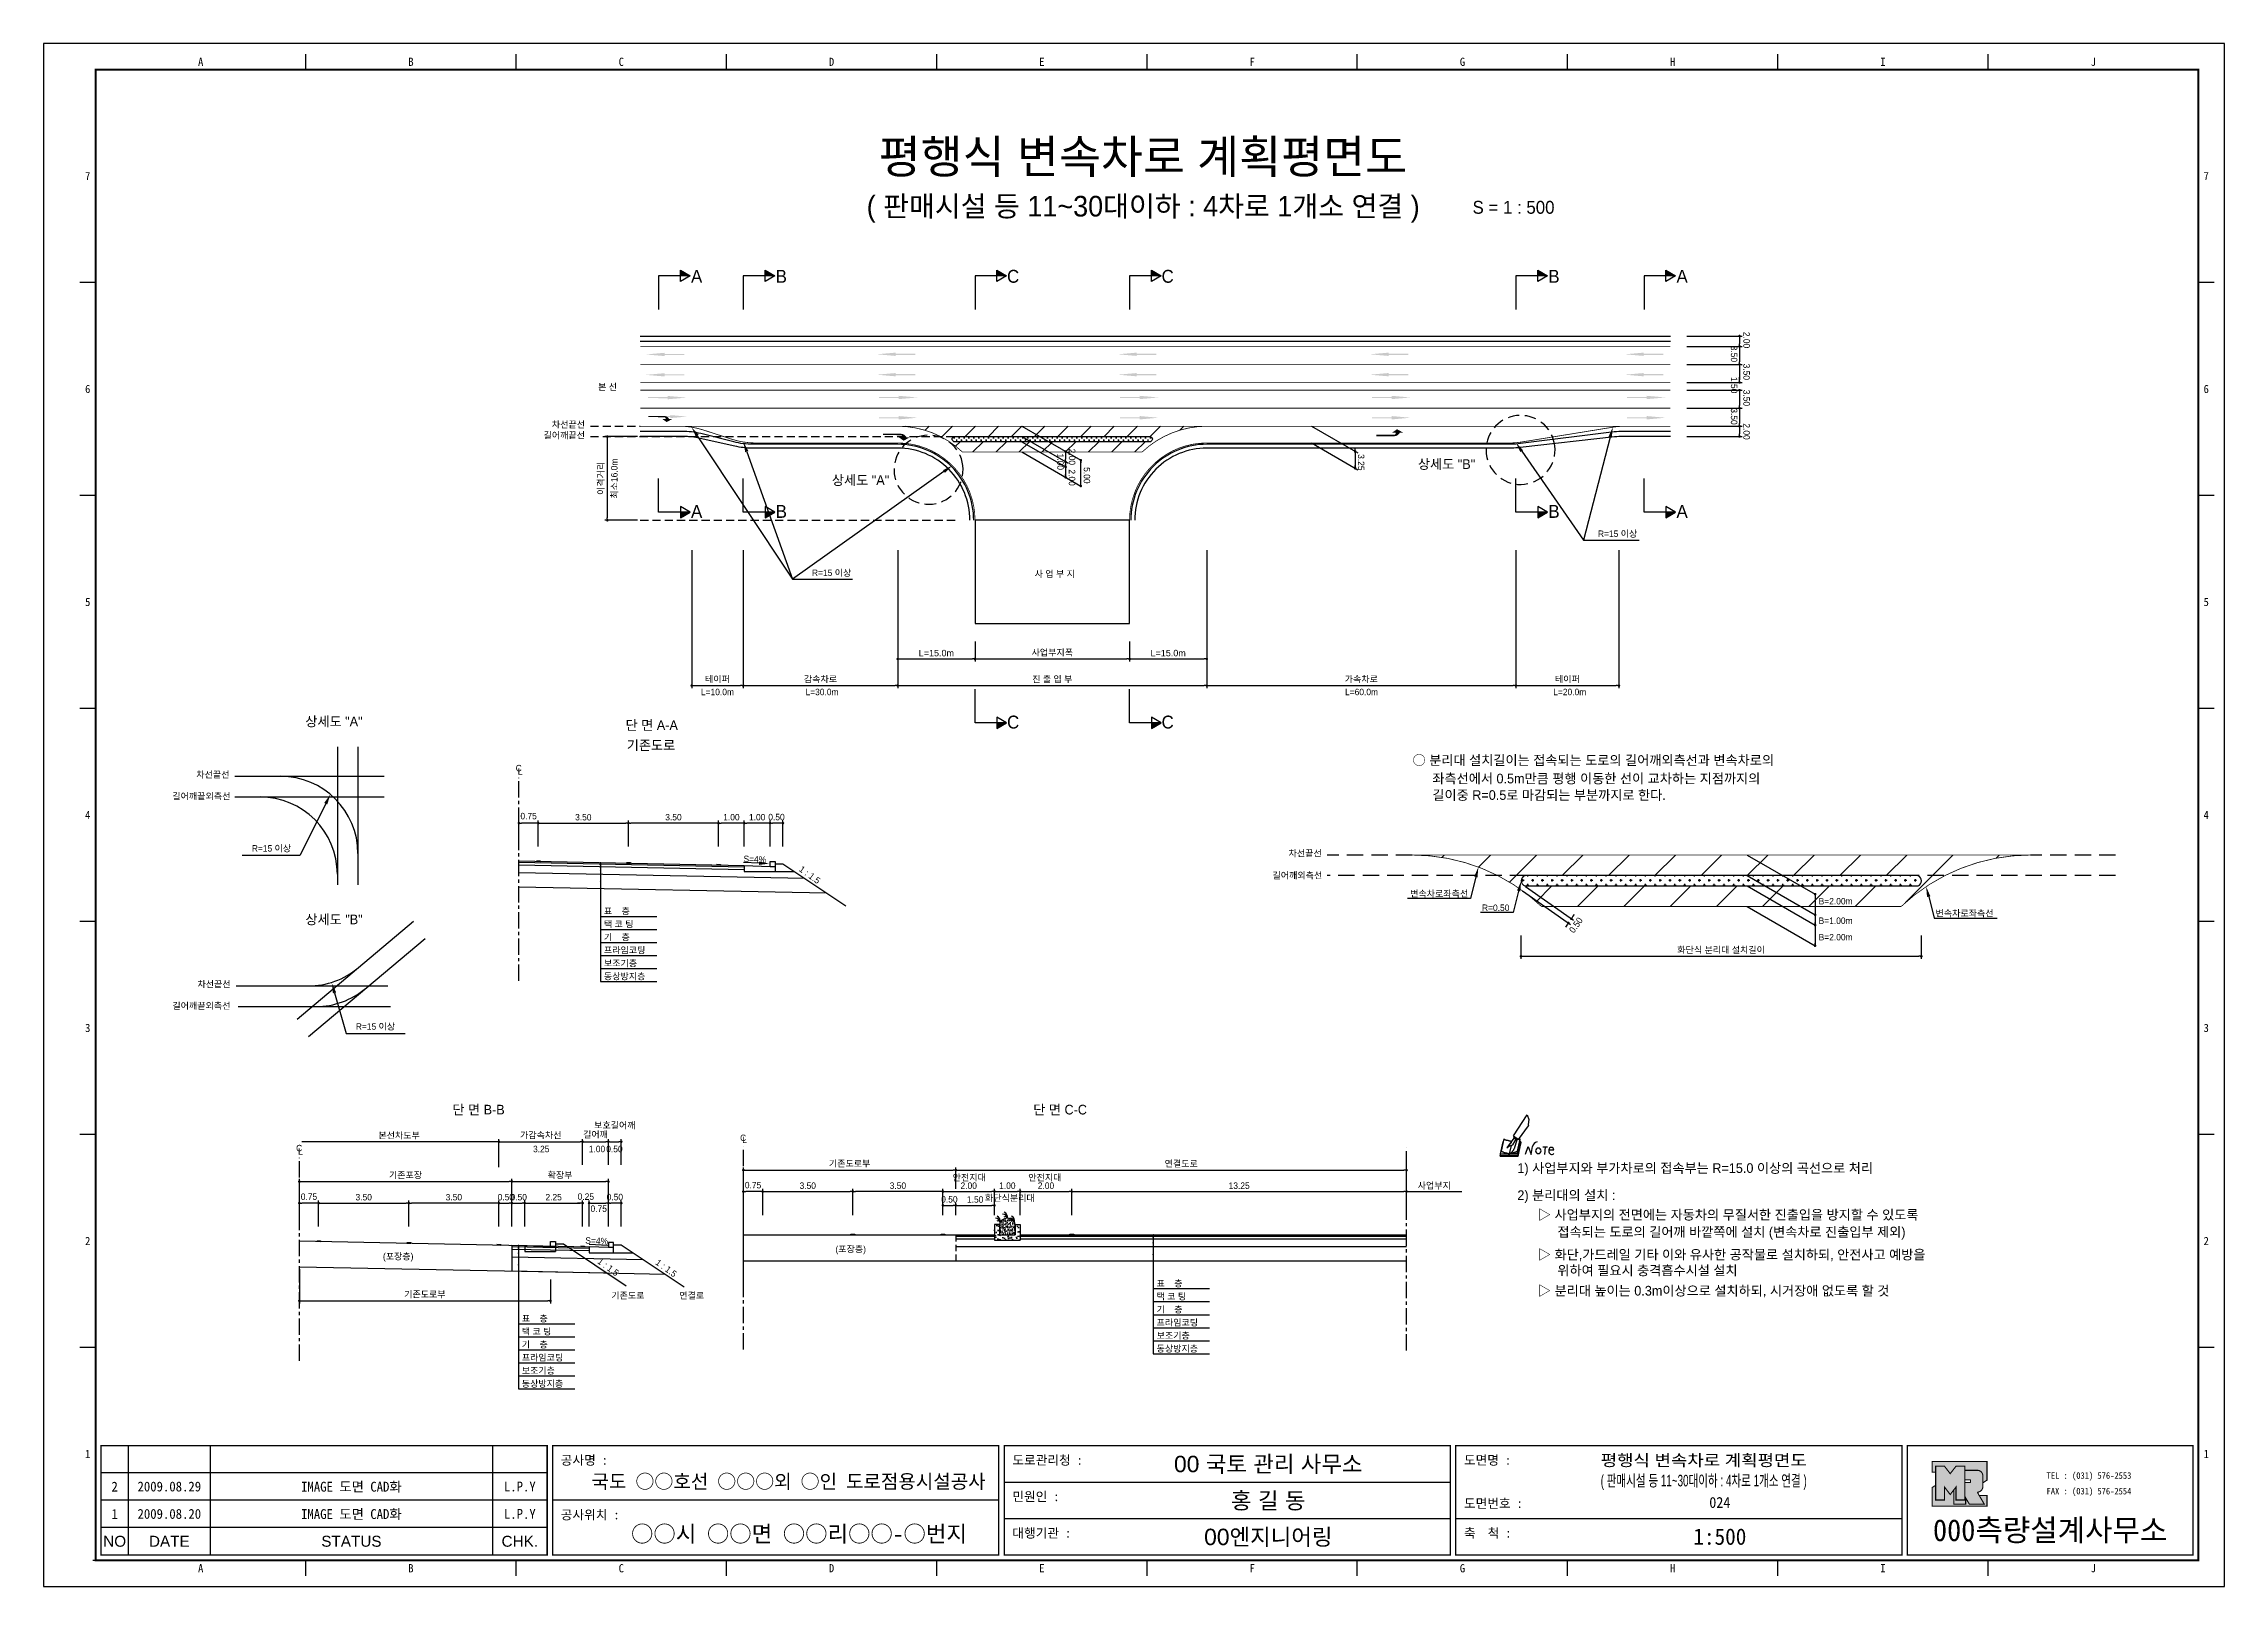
# Model space of a CAD drawing. Header units: millimetres. Extents: x 616 to 1039, y -2 to 297.
import ezdxf
from ezdxf.enums import TextEntityAlignment as Align

# ---------------------------------------------------------------- set-up
doc = ezdxf.new("R2010")
doc.units = ezdxf.units.MM
doc.linetypes.add('CENTER', pattern=[50.8, 31.75, -6.35, 6.35, -6.35])
doc.linetypes.add('HIDDEN', pattern=[9.525, 6.35, -3.175])
for name, color, linetype in [('CC-GSTR-0004', 4, 'Continuous'), ('CM-LANE-0030', 30, 'Continuous'), ('CZ-DIMT-0002', 7, 'Continuous'), ('CZ-EXST-0002', 1, 'Continuous'), ('CZ-LIN1-0007', 7, 'Continuous'), ('CZ-LIN2-0003', 3, 'Continuous'), ('CZ-LINE-0001', 7, 'Continuous'), ('CZ-TEXT-BOX0', 7, 'Continuous'), ('TITLE', 7, 'Continuous')]:
    doc.layers.add(name, color=color, linetype=linetype)
doc.styles.add('견고딕', font='arial.ttf')
doc.styles.add('돋움', font='')
doc.styles.add('돋음체', font='')
doc.styles.get('돋움').set_extended_font_data('Dotum')
doc.styles.get('돋음체').set_extended_font_data('DotumChe')

msp = doc.modelspace()

# ---------------------------------------------------------------- texts
at = {"layer": 'CZ-DIMT-0002', "style": '돋움'}
for s, height, p in [('A', 2.5, (742.57, 251.82)), ('B', 2.5, (759.01, 251.82)), ('C', 2.5, (804.01, 251.82)), ('C', 2.5, (834.01, 251.82)), ('B', 2.5, (909.01, 251.82)), ('A', 2.5, (933.88, 251.82)), ('본 선', 1.25, (725.27, 230.37)), ('길어깨끝선', 1.25, (716.88, 220.97)), ('차선끝선', 1.25, (717.68, 223.07)), ('상세도 "B"', 1.875, (888.15, 215.38)), ('상세도 "A"', 1.875, (774.39, 212.26)), ('A', 2.5, (742.57, 206.2)), ('B', 2.5, (759.01, 206.2)), ('B', 2.5, (909.01, 206.2)), ('A', 2.5, (933.88, 206.2)), ('R=15 이상', 1.25, (921.36, 201.87)), ('R=15 이상', 1.25, (768.77, 194.29)), ('사 업 부 지', 1.25, (812.1, 194.07)), ('L=10.0m', 1.25, (746.61, 171.16)), ('L=30.0m', 1.25, (766.91, 171.16)), ('L=60.0m', 1.25, (871.65, 171.16)), ('L=20.0m', 1.25, (912.07, 171.16)), ('C', 2.5, (804.01, 165.32)), ('C', 2.5, (834.01, 165.32)), ('C', 1.25, (708.03, 156.39)), ('차선끝선', 1.25, (648.65, 155.13)), ('L', 1.25, (708.3, 155.74)), ('길어깨끝외측선', 1.25, (646.42, 150.93)), ('R=15 이상', 1.25, (660.03, 140.81)), ('차선끝선', 1.25, (860.7, 139.85)), ('차선끝선', 1.25, (648.88, 114.45)), ('길어깨끝외측선', 1.25, (646.43, 110.27)), ('R=15 이상', 1.25, (680.22, 106.24)), ('C', 1.25, (751.6, 84.63)), ('L', 1.25, (751.86, 84.23)), ('C', 1.25, (665.4, 82.65)), ('L', 1.25, (665.66, 82))]:
    msp.add_text(s, height=height, dxfattribs=at).set_placement(p, align=Align.MIDDLE_CENTER)
for s, rotation, p in [('3.50', 270, (943.35, 238.35)), ('2.00', 270, (945.78, 241.04)), ('3.50', 270, (945.78, 234.88)), ('1.50', 270, (943.35, 232.3)), ('3.50', 270, (945.78, 229.82)), ('3.50', 270, (943.35, 226.21)), ('2.00', 270, (945.78, 223.29)), ('최소16.0m', 90, (727.21, 208.67))]:
    msp.add_text(s, height=1.25, rotation=rotation, dxfattribs=at).set_placement(p)
for s, p in [('○ 분리대 설치길이는 접속되는 도로의 길어깨외측선과 변속차로의', (881.55, 157.92)), ('좌측선에서 0.5m만큼 평행 이동한 선이 교차하는 지점까지의', (885.4, 154.36)), ('길이중 R=0.5로 마감되는 부분까지로 한다.', (885.4, 151.16)), ('1) 사업부지와 부가차로의 접속부는 R=15.0 이상의 곡선으로 처리', (901.9, 78.77)), ('2) 분리대의 설치 :', (901.9, 73.51)), ('▷ 사업부지의 전면에는 자동차의 무질서한 진출입을 방지할 수 있도록', (905.88, 69.71)), ('접속되는 도로의 길어깨 바깥쪽에 설치 (변속차로 진출입부 제외)', (909.67, 66.38)), ('▷ 화단,가드레일 기타 이와 유사한 공작물로 설치하되, 안전사고 예방을', (905.88, 61.98)), ('위하여 필요시 충격흡수시설 설치', (909.67, 58.91)), ('▷ 분리대 높이는 0.3m이상으로 설치하되, 시거장애 없도록 할 것', (905.88, 54.97))]:
    msp.add_text(s, height=1.875, dxfattribs=at).set_placement(p, align=Align.MIDDLE_LEFT)
for s, rotation, p in [('S=4%', 357.7094, (753.87, 138.71)), ('1 : 1.5', 323.8881, (764.53, 135.68)), ('S=4%', 357.7094, (723.17, 64.65)), ('1 : 1.5', 323.8881, (725.41, 59.56)), ('1 : 1.5', 323.8881, (736.66, 59.36))]:
    msp.add_text(s, height=1.25, rotation=rotation, dxfattribs=at).set_placement(p, align=Align.MIDDLE_CENTER)
for s, p in [('길어깨외측선', (854.36, 134.94)), ('변속차로좌측선', (881.09, 131.39)), ('표    층', (724.57, 128.01)), ('R=0.50', (895.03, 128.67)), ('B=2.00m', (960.39, 129.93)), ('B=1.00m', (960.39, 126.15)), ('변속차로좌측선', (983.08, 127.59)), ('기    층', (724.57, 122.95)), ('택 코 팅', (724.57, 125.48)), ('B=2.00m', (960.39, 122.95)), ('프라임코팅', (724.57, 120.42)), ('보조기층', (724.57, 117.89)), ('동상방지층', (724.57, 115.36)), ('3.25', (710.81, 81.85)), ('1.00', (721.63, 81.85)), ('0.50', (725.02, 81.85)), ('안전지대', (792.27, 76.31)), ('안전지대', (806.94, 76.31)), ('화단식분리대', (798.54, 72.33)), ('사업부지', (882.55, 74.74)), ('(포장층)', (769.52, 62.42)), ('(포장층)', (681.67, 61.01)), ('표    층', (831.86, 55.77)), ('기존도로', (726.01, 53.41)), ('연결로', (739.2, 53.41)), ('기    층', (831.86, 50.7)), ('택 코 팅', (831.86, 53.24)), ('표    층', (708.62, 48.96)), ('택 코 팅', (708.62, 46.43)), ('프라임코팅', (831.86, 48.17)), ('보조기층', (831.86, 45.64)), ('프라임코팅', (708.62, 41.37)), ('기    층', (708.62, 43.9)), ('동상방지층', (831.86, 43.11)), ('보조기층', (708.62, 38.84)), ('동상방지층', (708.62, 36.3))]:
    msp.add_text(s, height=1.25, dxfattribs=at).set_placement(p)
at = {"layer": 'CZ-DIMT-0002', "char_height": 1.25, "attachment_point": 5, "style": '돋움'}
for s, insert, rotation in [('1.00', (813.18, 215.83), 270), ('\\A1;2.00', (815.44, 216.79), 270), ('3.25', (871.57, 215.72), 270), ('2.00', (815.44, 212.76), 270), ('5.00', (818.33, 213.19), 270), ('\\A1;0.50', (913.27, 125.91), 54.9032)]:
    msp.add_mtext(s, dxfattribs=dict(at, insert=insert, rotation=rotation))
at = {"layer": 'CZ-DIMT-0002', "insert": (684.81, 85.04), "char_height": 1.25, "attachment_point": 5, "style": '돋움'}
msp.add_mtext('본선차도부', dxfattribs=at)
at = {"layer": 'CZ-LINE-0001', "insert": (724.04, 212.61), "char_height": 1.25, "attachment_point": 5, "rotation": 90, "style": '돋움'}
msp.add_mtext('\\A1;이격거리', dxfattribs=at)
at = {"layer": 'CZ-LINE-0001', "char_height": 1.25, "attachment_point": 5, "style": '돋움'}
for s, insert in [('\\A1;{\\fArial|b0|i0|c0|p32;L=15.0m}', (789.11, 178.7)), ('\\A1;사업부지폭', (811.61, 178.75)), ('\\A1;{\\fArial|b0|i0|c0|p32;L=15.0m}', (834.11, 178.7)), ('\\A1;테이퍼', (746.61, 173.58)), ('\\A1;감속차로', (766.61, 173.58)), ('\\A1;진 출 입 부', (811.61, 173.58)), ('\\A1;가속차로', (871.61, 173.58)), ('\\A1;테이퍼', (911.61, 173.58)), ('\\A1;0.75', (709.95, 147.07)), ('\\A1;3.50', (720.57, 146.85)), ('\\A1;3.50', (738.07, 146.85)), ('\\A1;1.00', (749.32, 146.85)), ('\\A1;1.00', (754.32, 146.85)), ('\\A1;0.50', (758.07, 146.88)), ('\\A1;화단식 분리대 설치길이', (941.45, 121.05)), ('\\A1;가감속차선', (712.31, 85.09)), ('\\A1;길어깨', (722.94, 85.21)), ('\\A1;보호길어깨', (726.69, 87.01)), ('\\A1;기존포장', (686.06, 77.34)), ('\\A1;확장부', (716.06, 77.34)), ('\\A1;기존도로부', (772.27, 79.58)), ('\\A1;연결도로', (836.64, 79.57)), ('\\A1;0.75', (667.31, 73.21)), ('\\A1;3.50', (677.94, 73.11)), ('\\A1;3.50', (695.44, 73.11)), ('\\A1;0.50', (705.53, 73.12)), ('\\A1;0.50', (708.03, 73.12)), ('\\A1;2.25', (714.81, 73.11)), ('\\A1;0.25', (721.06, 73.22)), ('\\A1;0.50', (726.69, 73.14)), ('\\A1;0.75', (753.52, 75.45)), ('\\A1;3.50', (764.14, 75.35)), ('\\A1;3.50', (781.64, 75.35)), ('\\A1;0.50', (791.64, 72.7)), ('\\A1;2.00', (795.39, 75.35)), ('\\A1;1.50', (796.64, 72.67)), ('\\A1;1.00', (802.89, 75.35)), ('\\A1;2.00', (810.39, 75.35)), ('\\A1;13.25', (847.89, 75.35)), ('\\A1;0.75', (723.56, 70.89)), ('\\A1;기존도로부', (689.81, 54.2))]:
    msp.add_mtext(s, dxfattribs=dict(at, insert=insert))
at = {"layer": 'CZ-TEXT-BOX0', "style": '돋움'}
for s, p in [('상세도 "A"', (672.16, 165.44)), ('단 면 A-A', (733.85, 164.72)), ('기존도로', (733.71, 160.82)), ('상세도 "B"', (672.18, 127.02)), ('단 면 B-B', (700.23, 90.11)), ('단 면 C-C', (813.13, 90.11))]:
    msp.add_text(s, height=1.875, dxfattribs=at).set_placement(p, align=Align.MIDDLE_CENTER)
at = {"layer": 'TITLE', "color": 3, "linetype": 'Continuous', "style": '돋음체'}
for s, p in [('A', (646.29, 293.45)), ('B', (687.11, 293.45)), ('C', (727.94, 293.45)), ('D', (768.76, 293.45)), ('E', (809.59, 293.45)), ('F', (850.41, 293.45)), ('G', (891.24, 293.45)), ('H', (932.06, 293.45)), ('I', (972.88, 293.45)), ('J', (1013.71, 293.45)), ('7', (624.36, 271.28)), ('7', (1035.63, 271.28)), ('6', (624.36, 229.95)), ('6', (1035.63, 229.95)), ('5', (624.36, 188.62)), ('5', (1035.63, 188.62)), ('4', (624.36, 147.29)), ('4', (1035.63, 147.29)), ('3', (624.36, 105.96)), ('3', (1035.63, 105.96)), ('2', (624.36, 64.63)), ('2', (1035.63, 64.63)), ('1', (624.36, 23.3)), ('1', (1035.63, 23.3)), ('A', (646.29, 1.12)), ('B', (687.11, 1.12)), ('C', (727.94, 1.12)), ('D', (768.76, 1.12)), ('E', (809.59, 1.12)), ('F', (850.41, 1.12)), ('G', (891.24, 1.12)), ('H', (932.06, 1.12)), ('I', (972.88, 1.12)), ('J', (1013.71, 1.12))]:
    msp.add_text(s, height=1.59, dxfattribs=at).set_placement(p, align=Align.MIDDLE)
at = {"layer": 'TITLE', "style": '돋움'}
for s, height, p in [('평행식 변속차로 계획평면도', 6.5, (829.21, 275.06)), ('( 판매시설 등 11~30대이하 : 4차로 1개소 연결 )', 4, (829.26, 265.43))]:
    msp.add_text(s, height=height, dxfattribs=at).set_placement(p, align=Align.MIDDLE_CENTER)
msp.add_text('S = 1 : 500', height=2.5, dxfattribs=at).set_placement((893.2, 265.21), align=Align.MIDDLE_LEFT)
at = {"layer": 'TITLE', "style": '돋음체'}
for s, p in [('공사명 : ', (716.2, 21.2)), ('도로관리청 :', (803.87, 21.2)), ('도면명 :', (891.54, 21.2)), ('민원인 :', (803.87, 14.13)), ('도면번호 :', (891.54, 12.81)), ('공사위치 :', (716.2, 10.59)), ('대행기관 :', (803.87, 7.05)), ('축  척 :', (891.54, 7.05))]:
    msp.add_text(s, height=1.804, dxfattribs=at).set_placement(p)
at = {"layer": 'TITLE', "color": 7, "linetype": 'Continuous'}
for s, height, style, p in [('00 국토 관리 사무소', 3.1832, '견고딕', (853.54, 21.38)), ('국도 ○○호선 ○○○외 ○인 도로점용시설공사', 2.7, '돋음체', (760.42, 17.99)), ('홍 길 동', 3.183, '견고딕', (853.54, 14.3)), ('○○시 ○○면 ○○리○○-○번지', 3.1832, '돋음체', (762.44, 7.83)), ('00엔지니어링', 3.183, '견고딕', (853.54, 7.23))]:
    msp.add_text(s, height=height, dxfattribs=dict(at, style=style)).set_placement(p, align=Align.MIDDLE)
at = {"layer": 'TITLE', "style": '돋움'}
for s, width, p, p2 in [('평행식 변속차로 계획평면도', 1.010039, (918.08, 20.95), (958.08, 20.95)), ('( 판매시설 등 11~30대이하 : 4차로 1개소 연결 )', 0.580258, (918.08, 17), (958.08, 17))]:
    msp.add_text(s, height=2.25, dxfattribs=dict(at, width=width)).set_placement(p, p2, align=Align.FIT)
at = {"layer": 'TITLE', "color": 1, "linetype": 'Continuous', "style": '돋음체'}
msp.add_text('2', height=1.91, dxfattribs=at).set_placement((629.59, 16.96), align=Align.MIDDLE)
at = {"layer": 'TITLE', "linetype": 'Continuous'}
for s, height, style, p in [('2009.08.29', 1.91, '돋음체', (640.2, 16.96)), ('L.P.Y', 1.91, '돋음체', (708.24, 16.96)), ('024', 2.122, '돋음체', (941.21, 13.87)), ('1', 1.91, '돋음체', (629.59, 11.65)), ('2009.08.20', 1.91, '돋음체', (640.2, 11.65)), ('L.P.Y', 1.91, '돋음체', (708.24, 11.65)), ('1:500', 3.183, '돋음체', (941.21, 7.23)), ('NO', 2.122, '견고딕', (629.59, 6.35)), ('DATE', 2.122, '견고딕', (640.2, 6.35)), ('STATUS', 2.122, '견고딕', (675.55, 6.35)), ('CHK.', 2.122, '견고딕', (708.24, 6.35))]:
    msp.add_text(s, height=height, dxfattribs=dict(at, style=style)).set_placement(p, align=Align.MIDDLE)
at = {"layer": 'TITLE', "style": '돋음체'}
for p in [(675.55, 16.96), (675.55, 11.65)]:
    msp.add_text('IMAGE 도면 CAD화', height=1.9099, dxfattribs=at).set_placement(p, align=Align.MIDDLE)
at = {"layer": 'TITLE', "color": 180, "style": '돋음체'}
for s, p in [('TEL : (031) 576-2553', (1004.64, 18.47)), ('FAX : (031) 576-2554', (1004.64, 15.44))]:
    msp.add_text(s, height=1.2733, dxfattribs=at).set_placement(p)
msp.add_text('000측량설계사무소', height=4.244, dxfattribs=at).set_placement((1005.34, 6.38), align=Align.CENTER)

# ---------------------------------------------------------------- blocks, each defined once
blk = doc.blocks.new('note')
for p, q in [((0.85, 3.5), (3.53, 7.57)), ((1.8, 2.79), (3.74, 5.46)), ((3.53, 7.57), (3.8, 6.64)), ((3.8, 6.64), (3.69, 5.72)), ((3.69, 5.72), (3.74, 5.46)), ((-1.24, 2.36), (-1.77, 0)), ((-1.77, 0), (1.77, 0)), ((-1.77, 0), (-1.77, -0.3)), ((-1.53, 0.52), (-1.55, 0.54)), ((-1.01, 2.9), (-1.53, 0.52)), ((-1.48, 0.48), (-1.53, 0.52)), ((-1.43, 0.44), (-1.48, 0.48)), ((-1.38, 0.41), (-1.43, 0.44)), ((-1.33, 0.4), (-1.38, 0.41)), ((-1.27, 0.37), (-1.33, 0.4)), ((-1.22, 0.35), (-1.27, 0.37)), ((-1.13, 2.36), (-1.24, 2.36)), ((-1.17, 0.33), (-1.22, 0.35)), ((-1.12, 0.32), (-1.17, 0.33)), ((-1.02, 0.25), (-1.12, 0.32)), ((-0.97, 0.22), (-1.02, 0.25)), ((-1, 2.9), (-1.01, 2.9)), ((-0.98, 2.85), (-1, 2.9)), ((-0.95, 2.8), (-0.98, 2.85)), ((-0.93, 0.21), (-0.97, 0.22)), ((-0.9, 2.75), (-0.95, 2.8)), ((-0.88, 0.19), (-0.93, 0.21)), ((-0.85, 2.72), (-0.9, 2.75)), ((-0.8, 0.18), (-0.88, 0.19)), ((-0.79, 2.69), (-0.85, 2.72)), ((-0.75, 0.17), (-0.8, 0.18)), ((-0.74, 2.68), (-0.79, 2.69)), ((-0.7, 0.16), (-0.75, 0.17)), ((-0.69, 2.65), (-0.74, 2.68)), ((-0.64, 0.15), (-0.7, 0.16)), ((-0.64, 2.65), (-0.69, 2.65)), ((-0.59, 2.63), (-0.64, 2.65)), ((-0.58, 0.14), (-0.64, 0.15)), ((-0.54, 2.62), (-0.59, 2.63)), ((-0.53, 0.13), (-0.58, 0.14)), ((-0.48, 2.61), (-0.54, 2.62)), ((-0.48, 0.12), (-0.53, 0.13)), ((-0.43, 2.61), (-0.48, 2.61)), ((-0.43, 0.11), (-0.48, 0.12)), ((0.75, 2.77), (-0.46, 1.16)), ((0.37, 2.24), (-0.46, 1.16)), ((-0.46, 1.16), (-0.08, 1.47)), ((-0.38, 2.59), (-0.43, 2.61)), ((-0.38, 0.08), (-0.43, 0.11)), ((-0.33, 2.59), (-0.38, 2.59)), ((-0.29, 0.06), (-0.38, 0.08)), ((-0.27, 2.58), (-0.33, 2.59)), ((-0.23, 0.05), (-0.29, 0.06)), ((-0.22, 2.57), (-0.27, 2.58)), ((-0.16, 0.04), (-0.23, 0.05)), ((-0.17, 2.56), (-0.22, 2.57)), ((-0.12, 2.55), (-0.17, 2.56)), ((-0.11, 0.03), (-0.16, 0.04)), ((-0.07, 2.53), (-0.12, 2.55)), ((-0.04, 0.02), (-0.11, 0.03)), ((-0.08, 1.47), (0.72, 1.75)), ((-0.01, 2.51), (-0.07, 2.53)), ((-0.05, -0.3), (-0.05, 0)), ((0, 0), (-0.04, 0.02)), ((0.04, 2.5), (-0.01, 2.51)), ((0.37, 1.63), (0, 0)), ((0, 0), (1.6, 0.53)), ((0, 0), (1.65, 0.18)), ((0, 0.01), (0.06, 0.04)), ((0, -0.3), (0, 0)), ((0.09, 2.48), (0.04, 2.5)), ((0.05, -0.3), (0.05, 0)), ((0.06, 0.04), (0.11, 0.07)), ((0.14, 2.48), (0.09, 2.48)), ((0.11, 0.07), (0.16, 0.09)), ((0.2, 2.47), (0.14, 2.48)), ((0.16, 0.09), (0.21, 0.12)), ((0.26, 2.43), (0.18, 2.46)), ((0.21, 0.12), (0.27, 0.14)), ((0.34, 2.4), (0.26, 2.43)), ((0.27, 0.14), (0.36, 0.19)), ((0.45, 2.37), (0.34, 2.4)), ((0.36, 0.19), (0.41, 0.22)), ((0.41, 0.22), (0.46, 0.27)), ((0.46, 0.27), (0.51, 0.3)), ((0.51, 0.3), (0.56, 0.34)), ((0.56, 0.34), (0.6, 0.4)), ((0.6, 0.4), (0.64, 0.45)), ((0.64, 0.45), (0.67, 0.51)), ((0.67, 0.51), (0.74, 0.58)), ((0.72, 1.75), (1.16, 2.53)), ((0.74, 0.58), (0.79, 0.63)), ((1, 3.1), (0.75, 2.77)), ((0.79, 0.63), (0.83, 0.68)), ((0.83, 0.68), (0.86, 0.73)), ((0.85, 3.5), (1.8, 2.79)), ((1, 3.4), (0.85, 3.21)), ((0.85, 3.21), (1.52, 2.71)), ((0.86, 0.73), (0.89, 0.79)), ((0.89, 0.84), (0.92, 0.89)), ((0.89, 0.79), (0.89, 0.84)), ((0.92, 0.89), (0.96, 0.95)), ((0.96, 0.95), (1.01, 0.97)), ((1.47, 2.74), (1.01, 0.97)), ((1.16, 2.53), (1.37, 2.82)), ((2.13, 2.84), (1.44, 2.63)), ((1.52, 2.71), (1.66, 2.9)), ((1.6, 0.53), (2.13, 2.84)), ((1.65, 0.18), (2.19, 2.48)), ((1.77, 0), (2.3, 2.36)), ((1.77, -0.3), (2.3, 2.07)), ((1.77, -0.38), (2.3, 1.99)), ((1.77, -0.44), (2.3, 1.93)), ((1.77, 0), (1.77, -0.3)), ((2.19, 2.48), (2.04, 2.47)), ((2.3, 2.36), (2.16, 2.36)), ((2.3, 2.36), (2.3, 2.07)), ((3.21, -0.08), (3.68, 1.4)), ((3.68, 1.4), (4.26, -0.14)), ((4.26, -0.14), (4.56, 1.44)), ((6.55, 1.34), (7.46, 1.34)), ((7.01, 1.34), (6.87, -0.11)), ((7.71, 0.77), (7.71, 0.55)), ((7.71, 0.77), (8.67, 0.77)), ((-1.77, -0.3), (1.77, -0.3)), ((-1.77, -0.43), (-1.77, -0.3)), ((-1.77, -0.37), (1.77, -0.37)), ((-1.77, -0.43), (1.77, -0.43))]:
    blk.add_line(p, q)
for centre, major_axis, start_param, end_param in [((0.4, 2.31), (0.0702, 0.0702), 3.283946, 6.425539), ((5.68, 1.23), (-0.806, 0.806), -0.591174, 0.597824), ((5.66, 0.58), (-0.378, 0.378), 3.926991, 10.210176), ((8.3, 0.49), (0.422, 0.422), 2.265602, 4.634911), ((8.19, 0.77), (-0.342, 0.342), 3.926991, 7.068583)]:
    blk.add_ellipse(centre, major_axis=major_axis, ratio=1, start_param=start_param, end_param=end_param)
blk = doc.blocks.new('_Dot')
at = {"color": 0, "linetype": 'ByBlock', "lineweight": -2}
blk.add_line((-0.5, 0), (-1, 0), dxfattribs=at)
at = {"color": 0, "linetype": 'ByBlock', "const_width": 0.5}
blk.add_lwpolyline([(-0.25, 0, 1), (0.25, 0, 1)], format="xyb", close=True, dxfattribs=at)

# ---------------------------------------------------------------- hatches: boundary and pattern name
at = {"layer": 'CM-LANE-0030'}
h = msp.add_hatch(dxfattribs=at)
h.set_pattern_fill('ANSI31', color=256, style=0)
h.set_pattern_definition([(45, (126.1862, 5.7074), (-2.245064, 2.245064), [])])
h.paths.add_polyline_path([(829.06, 217.73, -0.191871), (841.61, 222.73), (781.61, 222.73, -0.191871), (794.16, 217.73)])
h.paths.add_polyline_path([(792.52, 219.73, 0.002096), (792.39, 219.82, -0.732581), (792.68, 220.73), (830.54, 220.73, -0.732581), (830.83, 219.82, 0.002096), (830.7, 219.73)], flags=16)
h = msp.add_hatch(dxfattribs=at)
h.set_pattern_fill('ANSI31', color=256, scale=2, style=0)
h.set_pattern_definition([(45, (-398.3884, 595.6245), (-4.490128, 4.490128), [])])
h.paths.add_polyline_path([(976.4, 129.52, -0.191871), (1001.5, 139.52), (881.5, 139.52, -0.191871), (906.6, 129.52)])
h.paths.add_polyline_path([(903.32, 133.52, 0.002096), (903.06, 133.7, -0.732581), (903.64, 135.52), (979.37, 135.52, -0.732581), (979.94, 133.7, 0.002096), (979.68, 133.52)], flags=16)
at = {"layer": 'CZ-EXST-0002'}
h = msp.add_hatch(dxfattribs=at)
h.set_pattern_fill('AR-CONC', color=256, scale=0.01, style=0)
h.set_pattern_definition([(50, (-307.7267, 3548.6494), (1.8218467, -0.15939086), [0.1905, -2.0955]), (355, (-307.7267, 3548.6494), (-0.3524283, 1.9105664), [0.1524, -1.6764]), (100.451, (-307.5749, 3548.6361), (1.469425, 1.7511669), [0.1619, -1.7809]), (46.1842, (-307.7267, 3549.1574), (2.7107904, -0.4204233), [0.28575, -3.14325]), (96.6356, (-307.5008, 3549.1224), (2.3740423, 2.4742556), [0.24285, -2.67135]), (351.184, (-307.7267, 3549.1574), (2.374046, 2.4742512), [0.2286, -2.5146]), (21, (-307.4727, 3549.0304), (1.5161488, -1.0226552), [0.1905, -2.0955]), (326, (-307.4727, 3549.0304), (0.6180203, 1.8418797), [0.1524, -1.6764]), (71.4514, (-307.3464, 3548.9452), (2.1341649, 0.8192286), [0.1619, -1.7809]), (37.5, (-307.7267, 3548.6494), (0.03088603, 0.84555039), [0, -1.65608, 0, -1.7018, 0, -1.68275]), (7.5, (-307.7267, 3548.6494), (0.66819663, 1.00180575), [0, -0.97028, 0, -1.61798, 0, -0.64135]), (327.5, (-308.29315, 3548.6494), (1.35590595, -0.05728744), [0, -0.635, 0, -1.9812, 0, -2.6289]), (317.5, (-308.5471, 3548.6494), (1.4812918, 0.2542649), [0, -0.8255, 0, -1.31572, 0, -1.8669])])
h.paths.add_polyline_path([(805.39, 64.8), (805.39, 67.8), (804.39, 67.8), (804.39, 65.8), (801.39, 65.8), (801.39, 67.8), (800.39, 67.8), (800.39, 64.8)])
h = msp.add_hatch(dxfattribs=at)
h.set_pattern_fill('AR-SAND', color=256, scale=0.01, style=0)
h.set_pattern_definition([(37.5, (-307.72673, 3548.6494), (-0.016000313, 0.489413237), [0, -0.38608, 0, -0.4318, 0, -0.41275]), (7.5, (-307.7267, 3548.6494), (0.44952328, 0.7168251), [0, -0.20828, 0, -0.34798, 0, -0.13335]), (327.5, (-308.03915, 3548.6494), (0.79099237, 0.001437185), [0, -0.127, 0, -0.4572, 0, -0.5969]), (317.5, (-308.03915, 3548.6494), (0.76355645, 0.22292932), [0, -0.0635, 0, -0.29972, 0, -0.3429])])
edge = h.paths.add_edge_path()
edge.add_ellipse((802.89, 67.8), major_axis=(-1.5, 0), ratio=0.829212, start_angle=180, end_angle=360)
edge.add_line((801.39, 67.8), (801.39, 65.8))
edge.add_line((801.39, 65.8), (804.39, 65.8))
edge.add_line((804.39, 65.8), (804.39, 67.8))
at = {"layer": 'CZ-LIN1-0007'}
for points in [[(736.36, 236.98), (736.36, 236.77), (740.19, 236.77), (740.19, 236.55), (736.36, 236.55), (736.36, 236.34), (732.71, 236.66)], [(736.36, 233.02), (736.36, 232.81), (740.19, 232.81), (740.19, 232.59), (736.36, 232.59), (736.36, 232.38), (732.71, 232.7)], [(781.2, 237.01), (781.2, 236.79), (785.02, 236.8), (785.02, 236.58), (781.2, 236.58), (781.2, 236.37), (777.54, 236.69)], [(781.2, 233.05), (781.2, 232.84), (785.02, 232.84), (785.02, 232.62), (781.2, 232.62), (781.2, 232.41), (777.54, 232.73)], [(828, 237.01), (828, 236.79), (831.82, 236.8), (831.82, 236.58), (828, 236.58), (828, 236.37), (824.35, 236.69)], [(828, 233.05), (828, 232.84), (831.82, 232.84), (831.82, 232.62), (828, 232.62), (828, 232.41), (824.35, 232.73)], [(876.89, 237.01), (876.89, 236.79), (880.72, 236.8), (880.72, 236.58), (876.89, 236.58), (876.89, 236.37), (873.24, 236.69)], [(876.89, 233.05), (876.89, 232.84), (880.72, 232.84), (880.72, 232.62), (876.89, 232.62), (876.89, 232.41), (873.24, 232.73)], [(926.42, 237.01), (926.42, 236.79), (930.25, 236.8), (930.25, 236.58), (926.42, 236.58), (926.42, 236.37), (922.77, 236.69)], [(926.42, 233.05), (926.42, 232.84), (930.25, 232.84), (930.25, 232.62), (926.42, 232.62), (926.42, 232.41), (922.77, 232.73)], [(781.8, 228.63), (781.8, 228.42), (777.98, 228.42), (777.98, 228.2), (781.8, 228.2), (781.8, 227.99), (785.45, 228.31)], [(828.6, 228.63), (828.6, 228.42), (824.78, 228.42), (824.78, 228.2), (828.6, 228.2), (828.6, 227.99), (832.25, 228.31)], [(877.5, 228.63), (877.5, 228.42), (873.68, 228.42), (873.68, 228.2), (877.5, 228.2), (877.5, 227.99), (881.15, 228.31)], [(927.03, 228.63), (927.03, 228.42), (923.21, 228.42), (923.21, 228.2), (927.03, 228.2), (927.03, 227.99), (930.68, 228.31)], [(736.97, 228.6), (736.97, 228.39), (733.15, 228.39), (733.15, 228.18), (736.97, 228.17), (736.97, 227.96), (740.62, 228.28)], [(736.33, 224.72, -0.267976), (737.24, 224.11), (737.79, 224.11), (736.76, 223.54), (735.93, 224.11), (736.54, 224.11, 0.504994), (736.26, 224.48), (733.21, 224.5), (733.21, 224.74)], [(737.46, 224.89), (737.46, 224.7), (734.03, 224.7), (734.03, 224.51), (737.46, 224.51), (737.46, 224.31), (740.73, 224.6)], [(781.8, 224.7), (781.8, 224.48), (777.98, 224.48), (777.98, 224.27), (781.8, 224.27), (781.8, 224.05), (785.45, 224.38)], [(828.6, 224.7), (828.6, 224.48), (824.78, 224.48), (824.78, 224.27), (828.6, 224.27), (828.6, 224.05), (832.25, 224.38)], [(877.5, 224.7), (877.5, 224.48), (873.68, 224.48), (873.68, 224.27), (877.5, 224.27), (877.5, 224.05), (881.15, 224.38)], [(927.03, 224.7), (927.03, 224.48), (923.21, 224.48), (923.21, 224.27), (927.03, 224.27), (927.03, 224.05), (930.68, 224.38)], [(782.29, 221.26, -0.267976), (783.31, 220.58), (783.94, 220.58), (782.77, 219.92), (781.83, 220.57), (782.52, 220.57, 0.504994), (782.21, 220.99), (778.75, 221.01), (778.75, 221.28)], [(878.06, 220.8, 0.267976), (879.09, 221.49), (879.72, 221.49), (878.54, 222.15), (877.6, 221.5), (878.29, 221.49, -0.504994), (877.98, 221.08), (874.52, 221.06), (874.52, 220.78)], [(712.2, 138.28), (712.2, 138.41), (711.45, 138.42), (711.45, 138.3)], [(729.7, 137.93), (729.7, 138.06), (728.95, 138.07), (728.95, 137.95)], [(747.2, 137.58), (747.2, 137.71), (746.45, 137.72), (746.45, 137.6)], [(669.56, 64.54), (669.56, 64.67), (668.81, 64.68), (668.81, 64.56)], [(687.06, 64.19), (687.06, 64.32), (686.31, 64.33), (686.31, 64.21)], [(704.56, 63.84), (704.56, 63.97), (703.81, 63.98), (703.81, 63.86)], [(720.81, 63.52), (720.81, 63.64), (720.06, 63.66), (720.06, 63.53)], [(773.27, 65.8), (773.27, 65.93), (772.52, 65.93), (772.52, 65.8)], [(790.77, 65.8), (790.77, 65.93), (790.02, 65.93), (790.02, 65.8)], [(815.77, 65.8), (815.77, 65.93), (815.02, 65.93), (815.02, 65.8)]]:
    msp.add_hatch(color=256, dxfattribs=at).paths.add_polyline_path(points)
at = {"layer": 'CZ-LIN2-0003'}
h = msp.add_hatch(dxfattribs=at)
h.set_pattern_fill('CROSS', color=256, scale=0.075, style=0)
h.set_pattern_definition([(0, (126.1862, 5.70736), (0.47625, 0.47625), [0.238125, -0.714375]), (90, (126.30526, 5.5883), (-0.47625, 0.47625), [0.238125, -0.714375])])
h.paths.add_polyline_path([(830.7, 219.73, -0.002096), (830.83, 219.82, 0.732581), (830.54, 220.73), (792.68, 220.73, 0.732581), (792.39, 219.82, -0.002096), (792.52, 219.73)])
h = msp.add_hatch(dxfattribs=at)
h.set_pattern_fill('CROSS', color=256, scale=0.15, style=0)
h.set_pattern_definition([(0, (-398.3884, 595.6245), (0.9525, 0.9525), [0.47625, -1.42875]), (90, (-398.1503, 595.3864), (-0.9525, 0.9525), [0.47625, -1.42875])])
h.paths.add_polyline_path([(903.64, 135.52, 0.732581), (903.06, 133.7, -0.002096), (903.32, 133.52), (979.68, 133.52, -0.002096), (979.94, 133.7, 0.732581), (979.37, 135.52)])
at = {"layer": 'CZ-LINE-0001'}
for points in [[(739.41, 253), (739.41, 251.9), (741.31, 251.9)], [(755.85, 253), (755.85, 251.9), (757.75, 251.9)], [(800.85, 253), (800.85, 251.9), (802.75, 251.9)], [(830.85, 253), (830.85, 251.9), (832.75, 251.9)], [(905.85, 253), (905.85, 251.9), (907.75, 251.9)], [(930.73, 253), (930.73, 251.9), (932.63, 251.9)], [(741.31, 206.07), (739.41, 206.07), (739.41, 204.97)], [(757.75, 206.07), (755.85, 206.07), (755.85, 204.97)], [(907.75, 206.07), (905.85, 206.07), (905.85, 204.97)], [(932.63, 206.07), (930.73, 206.07), (930.73, 204.97)], [(802.75, 165.19), (800.85, 165.19), (800.85, 164.09)], [(832.75, 165.19), (830.85, 165.19), (830.85, 164.09)]]:
    msp.add_hatch(color=256, dxfattribs=at).paths.add_polyline_path(points)
at = {"layer": 'TITLE', "ltscale": 150}
h = msp.add_hatch(color=8, dxfattribs=at)
edge = h.paths.add_edge_path()
edge.add_line((993.07, 21.83), (982.41, 21.83))
edge.add_line((982.41, 21.83), (982.41, 19.75))
edge.add_line((982.41, 19.75), (983.11, 19.75))
edge.add_line((983.11, 19.75), (983.11, 20.92))
edge.add_line((983.11, 20.92), (984.81, 20.92))
edge.add_line((984.81, 20.92), (985.93, 19.47))
edge.add_line((985.93, 19.47), (987.06, 20.92))
edge.add_line((987.06, 20.92), (988.75, 20.92))
edge.add_line((988.75, 20.92), (988.75, 20.12))
edge.add_line((988.75, 20.12), (991.19, 20.12))
edge.add_arc((991.19, 19.06), 1.07, 0, 90, ccw=False)
edge.add_line((992.26, 19.06), (992.26, 17.69))
edge.add_line((992.26, 17.69), (993.07, 18.2))
edge.add_line((993.07, 18.2), (993.07, 21.83))
h.paths.add_polyline_path([(986.62, 16.3), (985.93, 15.42), (984.81, 16.88), (984.81, 14.36), (983.11, 14.36), (983.11, 17.21), (982.41, 16.77), (982.41, 13.14), (993.07, 13.14), (993.07, 15.22), (991.58, 15.22), (992.53, 13.57), (989.63, 13.57), (988.93, 14.78), (988.93, 13.57), (986.62, 13.57)])
msp.add_hatch(color=5, dxfattribs=at).paths.add_polyline_path([(988.75, 20.92), (987.06, 20.92), (985.93, 19.47), (984.81, 20.92), (983.11, 20.92), (983.11, 14.36), (984.81, 14.36), (984.81, 16.88), (985.93, 15.42), (987.06, 16.88), (987.06, 14.36), (988.75, 14.36)])
h = msp.add_hatch(color=161, dxfattribs=at)
edge = h.paths.add_edge_path()
edge.add_arc((991.19, 19.06), 1.07, 360, 450)
edge.add_line((991.19, 20.12), (988.75, 20.12))
edge.add_line((988.75, 20.12), (988.75, 18.27))
edge.add_line((988.75, 18.27), (989.75, 18.27))
edge.add_arc((989.75, 18.16), 0.113, 0, 90, ccw=False)
edge.add_line((989.86, 18.16), (989.86, 17.85))
edge.add_arc((989.75, 17.85), 0.113, 270, 360, ccw=False)
edge.add_line((989.75, 17.74), (988.75, 17.74))
edge.add_line((988.75, 17.74), (988.75, 14.36))
edge.add_line((988.75, 14.36), (987.06, 14.36))
edge.add_line((987.06, 14.36), (987.06, 16.88))
edge.add_line((987.06, 16.88), (986.62, 16.3))
edge.add_line((986.62, 16.3), (986.62, 13.57))
edge.add_line((986.62, 13.57), (988.93, 13.57))
edge.add_line((988.93, 13.57), (988.93, 14.78))
edge.add_line((988.93, 14.78), (989.63, 13.57))
edge.add_line((989.63, 13.57), (992.53, 13.57))
edge.add_line((992.53, 13.57), (991.19, 15.88))
edge.add_arc((991.19, 16.95), 1.07, 270, 360)
edge.add_line((992.26, 16.95), (992.26, 19.06))

# ---------------------------------------------------------------- linework, layer by layer
at = {"color": 0, "linetype": 'ByBlock', "lineweight": -2}
for p, q in [((945.03, 239.98), (945.03, 239.73)), ((945.03, 238.48), (945.03, 238.73)), ((945.03, 237.98), (945.03, 237.73)), ((945.03, 234.98), (945.03, 235.23)), ((945.03, 234.48), (945.03, 234.23)), ((945.03, 231.48), (945.03, 231.73)), ((945.03, 231.48), (945.03, 231.73)), ((945.03, 229.48), (945.03, 229.23)), ((945.03, 229.48), (945.03, 229.23)), ((945.03, 226.48), (945.03, 226.73)), ((945.03, 225.98), (945.03, 225.73)), ((945.03, 222.98), (945.03, 223.23)), ((945.03, 222.48), (945.03, 222.23)), ((945.03, 220.98), (945.03, 221.23)), ((814.19, 217.58), (814.19, 217.33)), ((814.19, 216.08), (814.19, 216.33)), ((870.41, 218.08), (870.41, 218.33)), ((870.41, 217.58), (870.41, 217.33)), ((814.19, 215.58), (814.19, 215.33)), ((814.19, 215.08), (814.19, 215.33)), ((814.19, 213.08), (814.19, 213.33)), ((817.15, 215.87), (817.15, 215.62)), ((870.41, 214.83), (870.41, 215.08)), ((817.15, 211.37), (817.15, 211.62)), ((959.7, 131.67), (959.7, 131.42)), ((912.53, 127.35), (912.67, 127.56)), ((959.7, 127.67), (959.7, 127.42)), ((911.66, 126.13), (911.52, 125.92)), ((959.7, 126.17), (959.7, 126.42)), ((959.7, 122.17), (959.7, 122.42)), ((703.94, 83.89), (703.69, 83.89))]:
    msp.add_line(p, q, dxfattribs=at)
at = {"color": 0, "linetype": 'ByBlock', "const_width": 0.25}
for points in [[(945.03, 240.11, 1), (945.03, 240.36, 1)], [(945.03, 238.11, 1), (945.03, 238.36, 1)], [(945.03, 238.36, 1), (945.03, 238.11, 1)], [(945.03, 234.61, 1), (945.03, 234.86, 1)], [(945.03, 234.86, 1), (945.03, 234.61, 1)], [(945.03, 231.36, 1), (945.03, 231.11, 1)], [(945.03, 231.36, 1), (945.03, 231.11, 1)], [(945.03, 229.61, 1), (945.03, 229.86, 1)], [(945.03, 229.61, 1), (945.03, 229.86, 1)], [(945.03, 226.11, 1), (945.03, 226.36, 1)], [(945.03, 226.36, 1), (945.03, 226.11, 1)], [(945.03, 222.86, 1), (945.03, 222.61, 1)], [(945.03, 222.61, 1), (945.03, 222.86, 1)], [(945.03, 220.86, 1), (945.03, 220.61, 1)], [(814.19, 217.7, 1), (814.19, 217.95, 1)], [(814.19, 215.7, 1), (814.19, 215.95, 1)], [(814.19, 215.95, 1), (814.19, 215.7, 1)], [(817.15, 216, 1), (817.15, 216.25, 1)], [(870.41, 217.7, 1), (870.41, 217.95, 1)], [(870.41, 217.95, 1), (870.41, 217.7, 1)], [(814.19, 214.95, 1), (814.19, 214.7, 1)], [(814.19, 212.95, 1), (814.19, 212.7, 1)], [(870.41, 214.7, 1), (870.41, 214.45, 1)], [(817.15, 211.25, 1), (817.15, 211, 1)], [(959.7, 131.79, 1), (959.7, 132.04, 1)], [(912.45, 127.25, 1), (912.31, 127.05, 1)], [(959.7, 127.79, 1), (959.7, 128.04, 1)], [(911.74, 126.23, 1), (911.88, 126.43, 1)], [(959.7, 126.04, 1), (959.7, 125.79, 1)], [(959.7, 122.04, 1), (959.7, 121.79, 1)], [(704.06, 83.89, 1), (704.31, 83.89, 1)]]:
    msp.add_lwpolyline(points, format="xyb", close=True, dxfattribs=at)
at = {"layer": 'CC-GSTR-0004'}
for p, q in [((731.61, 240.23), (931.61, 240.23)), ((731.61, 239.23), (931.61, 239.23)), ((751.82, 137.49), (751.82, 136.29)), ((751.82, 137.49), (756.82, 137.29)), ((751.82, 136.29), (757.82, 136.29)), ((756.82, 137.29), (756.82, 138.29)), ((756.82, 138.29), (757.82, 138.29)), ((756.82, 137.29), (757.82, 137.29)), ((757.82, 138.29), (757.82, 136.29))]:
    msp.add_line(p, q, dxfattribs=at)
for points in [[(796.36, 204.48, 0.414214), (781.61, 219.23), (753.46, 219.23, -0.061321), (749.82, 219.68), (743.4, 221.29, 0.061321), (739.76, 221.73), (731.61, 221.73)], [(795.61, 204.48, 0.414214), (781.61, 218.48), (753.28, 218.48, -0.055385), (749.99, 218.85), (743.24, 220.37), (743.24, 220.37, 0.055385), (739.94, 220.73), (731.61, 220.73)], [(931.61, 221.73), (922.55, 221.73, 0.031099), (920.68, 221.62), (920.68, 221.62), (902.54, 219.35), (902.54, 219.35, -0.031099), (900.68, 219.23), (841.61, 219.23, 0.414214), (826.86, 204.48)], [(931.61, 220.73), (922.45, 220.73), (922.45, 220.73, 0.028015), (920.78, 220.64), (920.78, 220.64), (902.45, 218.58, -0.028015), (900.77, 218.48), (900.77, 218.48), (841.61, 218.48, 0.414214), (827.61, 204.48)]]:
    msp.add_lwpolyline(points, format="xyb", dxfattribs=at)
msp.add_lwpolyline([(726.44, 63.35), (725.44, 63.35), (721.69, 63.5), (721.69, 62.35), (726.44, 62.35), (726.44, 64.35), (725.44, 64.35), (725.44, 63.35)], dxfattribs=at)
at = {"layer": 'CM-LANE-0030', "const_width": 0.15}
for points in [[(731.61, 231.23), (931.61, 231.23)], [(731.61, 229.73), (931.61, 229.73)]]:
    msp.add_lwpolyline(points, dxfattribs=at)
for points in [[(829.06, 217.73), (794.16, 217.73, 0.191871), (781.61, 222.73), (841.61, 222.73), (841.61, 222.73, 0.191871)], [(881.5, 139.52), (1001.5, 139.52, 0.191871), (976.4, 129.52), (906.6, 129.52, 0.191871)]]:
    msp.add_lwpolyline(points, format="xyb", close=True, dxfattribs=at)
at = {"layer": 'CZ-EXST-0002'}
for p, q in [((672.82, 160.53), (672.82, 133.75)), ((676.81, 160.53), (676.81, 133.75)), ((652.93, 154.8), (681.88, 154.8)), ((652.93, 150.78), (681.88, 150.78)), ((665.03, 107.69), (687.58, 126.68)), ((667.24, 104.32), (689.84, 123.35)), ((653.16, 114.11), (682.63, 114.11)), ((653.57, 110.11), (683.11, 110.11)), ((665.44, 64.63), (709.19, 63.75)), ((709.19, 63.75), (709.19, 62.55)), ((709.19, 63.75), (714.19, 63.55)), ((714.19, 63.55), (714.19, 64.55)), ((714.19, 64.55), (715.19, 64.55)), ((714.19, 63.55), (715.19, 63.55)), ((715.19, 64.55), (715.19, 62.55)), ((715.19, 64.05), (716.69, 64.05)), ((716.69, 64.05), (728.89, 55.92)), ((751.64, 65.8), (792.89, 65.8)), ((665.44, 59.63), (725.12, 58.43)), ((709.19, 62.55), (715.19, 62.55)), ((751.64, 60.8), (792.89, 60.8))]:
    msp.add_line(p, q, dxfattribs=at)
at = {"layer": 'CZ-LIN1-0007'}
for p, q in [((711.45, 138.42), (712.2, 138.41)), ((711.45, 138.3), (712.2, 138.28)), ((712.2, 138.41), (712.2, 138.28)), ((728.95, 138.07), (729.7, 138.06)), ((728.95, 137.95), (729.7, 137.93)), ((729.7, 138.06), (729.7, 137.93)), ((746.45, 137.72), (747.2, 137.71)), ((746.45, 137.6), (747.2, 137.58)), ((747.2, 137.71), (747.2, 137.58)), ((668.81, 64.68), (669.56, 64.67)), ((668.81, 64.56), (669.56, 64.54)), ((669.56, 64.67), (669.56, 64.54)), ((686.31, 64.33), (687.06, 64.32)), ((686.31, 64.21), (687.06, 64.19)), ((687.06, 64.32), (687.06, 64.19)), ((703.81, 63.98), (704.56, 63.97)), ((703.81, 63.86), (704.56, 63.84)), ((704.56, 63.97), (704.56, 63.84)), ((720.06, 63.66), (720.81, 63.64)), ((720.06, 63.53), (720.81, 63.52)), ((720.81, 63.64), (720.81, 63.52)), ((772.52, 65.8), (772.52, 65.93)), ((772.52, 65.93), (773.27, 65.93)), ((773.27, 65.8), (772.52, 65.8)), ((773.27, 65.93), (773.27, 65.8)), ((790.02, 65.8), (790.02, 65.93)), ((790.02, 65.93), (790.77, 65.93)), ((790.77, 65.8), (790.02, 65.8)), ((790.77, 65.93), (790.77, 65.8)), ((815.02, 65.93), (815.77, 65.93)), ((815.02, 65.8), (815.02, 65.93)), ((815.77, 65.8), (815.02, 65.8)), ((815.77, 65.93), (815.77, 65.8))]:
    msp.add_line(p, q, dxfattribs=at)
at = {"layer": 'CZ-LIN1-0007', "const_width": 0.15}
for points in [[(731.61, 238.23), (931.61, 238.23)], [(760.42, 222.73), (781.61, 222.73)], [(841.61, 222.73), (882.22, 222.73)]]:
    msp.add_lwpolyline(points, dxfattribs=at)
at = {"layer": 'CZ-LIN1-0007', "linetype": 'HIDDEN', "const_width": 0.15}
for points in [[(731.61, 234.73), (931.61, 234.73)], [(731.61, 226.23), (931.61, 226.23)], [(739.24, 222.73), (760.42, 222.73)], [(882.22, 222.73), (922.82, 222.73)]]:
    msp.add_lwpolyline(points, dxfattribs=at)
at = {"layer": 'CZ-LIN1-0007', "const_width": 0.15}
for points in [[(796.61, 204.48, 0.414214), (781.61, 219.48), (753.99, 219.48), (753.99, 219.48, -0.07872), (749.35, 220.22), (749.35, 220.22), (743.87, 222), (743.87, 222, 0.07872), (739.24, 222.73), (739.24, 222.73), (731.61, 222.73)], [(931.61, 222.73), (922.82, 222.73, 0.040295), (920.42, 222.54), (920.42, 222.54), (902.81, 219.68), (902.81, 219.68, -0.040295), (900.4, 219.48), (900.4, 219.48), (841.61, 219.48, 0.414214), (826.61, 204.48)]]:
    msp.add_lwpolyline(points, format="xyb", dxfattribs=at)
at = {"layer": 'CZ-LIN2-0003'}
for p, q in [((708.07, 138.37), (751.82, 137.49)), ((708.07, 138.12), (751.82, 137.24)), ((708.07, 137.62), (751.82, 136.74)), ((708.07, 136.12), (763.5, 135.01)), ((757.82, 137.79), (759.32, 137.79)), ((757.82, 136.29), (761.57, 136.29)), ((759.32, 137.79), (771.53, 129.66)), ((708.07, 133.37), (767.75, 132.17)), ((800.39, 67.8), (800.39, 64.8)), ((801.39, 67.8), (800.39, 67.8)), ((801.39, 67.8), (801.39, 65.8)), ((804.39, 67.8), (804.39, 65.8)), ((804.39, 67.8), (805.39, 67.8)), ((805.39, 67.8), (805.39, 64.8)), ((706.69, 63.8), (706.69, 58.8)), ((706.69, 63.8), (721.69, 63.5)), ((706.69, 63.55), (721.69, 63.25)), ((726.44, 63.85), (727.94, 63.85)), ((727.94, 63.85), (740.14, 55.72)), ((792.89, 65.8), (800.39, 65.8)), ((792.89, 65.55), (800.39, 65.55)), ((792.89, 65.05), (800.39, 65.05)), ((792.89, 63.55), (880.39, 63.55)), ((800.39, 64.8), (805.39, 64.8)), ((801.39, 65.8), (804.39, 65.8)), ((805.39, 65.8), (880.39, 65.8)), ((805.39, 65.55), (880.39, 65.55)), ((805.39, 65.05), (880.39, 65.05)), ((706.69, 63.05), (721.69, 62.75)), ((706.69, 61.55), (732.15, 61.04)), ((726.44, 62.35), (730.19, 62.35)), ((792.89, 60.8), (880.39, 60.8)), ((706.69, 58.8), (736.41, 58.21))]:
    msp.add_line(p, q, dxfattribs=at)
for points in [[(792.39, 219.82, -0.732581), (792.68, 220.73), (830.54, 220.73, -0.732581), (830.83, 219.82, 0.002096), (830.7, 219.73), (792.52, 219.73, 0.002096)], [(979.68, 133.52, -0.002096), (979.94, 133.7, 0.732581), (979.37, 135.52), (903.64, 135.52, 0.732581), (903.06, 133.7, -0.002096), (903.32, 133.52)]]:
    msp.add_lwpolyline(points, format="xyb", close=True, dxfattribs=at)
msp.add_lwpolyline([(826.61, 204.48), (796.61, 204.48), (796.61, 184.48), (826.61, 184.48)], close=True, dxfattribs=at)
for centre, radius, start, end in [((661.81, 139.8), 15, 0, 90), ((657.82, 135.78), 15, 0, 90), ((667.19, 129.11), 15, 270, 310.097), ((668.65, 125.11), 15, 270, 310.097), ((800.63, 68.14), 0.88, 7.8639, 92.7752), ((801.08, 68.11), 0.44, 19.771, 124.0366), ((800.52, 68.49), 1, 347.1802, 67.3267), ((802.02, 68.93), 0.88, 7.8639, 92.7752), ((802.48, 68.9), 0.44, 19.771, 124.0366), ((801.91, 69.27), 1, 347.1802, 67.3267), ((803.41, 68.14), 0.88, 7.8639, 92.7752), ((803.87, 68.11), 0.44, 19.771, 124.0366), ((803.31, 68.49), 1, 347.1802, 67.3267)]:
    msp.add_arc(centre, radius, start, end, dxfattribs=at)
msp.add_ellipse((802.89, 67.8), major_axis=(-1.5, 0), ratio=0.829212, start_param=3.141593, end_param=6.283185, dxfattribs=at)
at = {"layer": 'CZ-LINE-0001'}
for p, q in [((741.31, 251.9), (735.17, 251.9)), ((735.17, 251.9), (735.17, 245.36)), ((739.41, 250.8), (739.41, 253)), ((739.41, 253), (741.31, 251.9)), ((741.31, 251.9), (739.41, 250.8)), ((757.75, 251.9), (751.61, 251.9)), ((751.61, 251.9), (751.61, 245.36)), ((755.85, 250.8), (755.85, 253)), ((755.85, 253), (757.75, 251.9)), ((757.75, 251.9), (755.85, 250.8)), ((802.75, 251.9), (796.61, 251.9)), ((796.61, 251.9), (796.61, 245.36)), ((800.85, 250.8), (800.85, 253)), ((800.85, 253), (802.75, 251.9)), ((802.75, 251.9), (800.85, 250.8)), ((832.75, 251.9), (826.61, 251.9)), ((826.61, 251.9), (826.61, 245.36)), ((830.85, 250.8), (830.85, 253)), ((830.85, 253), (832.75, 251.9)), ((832.75, 251.9), (830.85, 250.8)), ((907.75, 251.9), (901.61, 251.9)), ((901.61, 251.9), (901.61, 245.36)), ((905.85, 250.8), (905.85, 253)), ((905.85, 253), (907.75, 251.9)), ((907.75, 251.9), (905.85, 250.8)), ((932.63, 251.9), (926.49, 251.9)), ((926.49, 251.9), (926.49, 245.36)), ((930.73, 250.8), (930.73, 253)), ((930.73, 253), (932.63, 251.9)), ((932.63, 251.9), (930.73, 250.8)), ((934.8, 240.23), (945.53, 240.23)), ((934.8, 238.23), (945.53, 238.23)), ((934.8, 238.23), (945.53, 238.23)), ((945.03, 239.73), (945.03, 238.73)), ((945.03, 237.73), (945.03, 235.23)), ((934.8, 234.73), (945.53, 234.73)), ((934.8, 234.73), (945.53, 234.73)), ((945.03, 234.23), (945.03, 231.73)), ((934.8, 231.23), (945.53, 231.23)), ((934.8, 231.23), (945.53, 231.23)), ((934.8, 229.73), (945.53, 229.73)), ((934.8, 229.73), (945.53, 229.73)), ((945.03, 231.73), (945.03, 232.23)), ((945.03, 229.23), (945.03, 228.73)), ((945.03, 229.23), (945.03, 226.73)), ((934.8, 226.23), (945.53, 226.23)), ((934.8, 226.23), (945.53, 226.23)), ((945.03, 225.73), (945.03, 223.23)), ((731.11, 220.73), (724.73, 220.73)), ((725.23, 220.23), (725.23, 204.98)), ((805.7, 222.73), (817.15, 216.12)), ((805.7, 220.73), (814.69, 215.54)), ((861.91, 222.73), (870.91, 217.54)), ((934.8, 222.73), (945.53, 222.73)), ((934.8, 222.73), (945.53, 222.73)), ((934.8, 220.73), (945.53, 220.73)), ((945.03, 222.23), (945.03, 221.23)), ((805.7, 219.73), (814.19, 214.83)), ((805.7, 217.73), (817.15, 211.12)), ((814.19, 217.33), (814.19, 216.33)), ((817.15, 211.12), (817.15, 216.12)), ((861.91, 219.48), (870.91, 214.29)), ((870.41, 217.33), (870.41, 214.32)), ((735.17, 206.07), (735.17, 212.61)), ((751.61, 206.07), (751.61, 212.61)), ((814.19, 215.33), (814.19, 212.83)), ((901.61, 206.07), (901.61, 212.61)), ((926.49, 206.07), (926.49, 212.61)), ((731.11, 204.48), (724.73, 204.48)), ((741.31, 206.07), (735.17, 206.07)), ((741.31, 206.07), (739.41, 207.17)), ((739.41, 207.17), (739.41, 204.97)), ((739.41, 204.97), (741.31, 206.07)), ((757.75, 206.07), (751.61, 206.07)), ((757.75, 206.07), (755.85, 207.17)), ((755.85, 207.17), (755.85, 204.97)), ((755.85, 204.97), (757.75, 206.07)), ((907.75, 206.07), (901.61, 206.07)), ((907.75, 206.07), (905.85, 207.17)), ((905.85, 207.17), (905.85, 204.97)), ((905.85, 204.97), (907.75, 206.07)), ((932.63, 206.07), (926.49, 206.07)), ((932.63, 206.07), (930.73, 207.17)), ((930.73, 207.17), (930.73, 204.97)), ((930.73, 204.97), (932.63, 206.07)), ((914.77, 200.62), (925.55, 200.62)), ((741.61, 198.66), (741.61, 171.89)), ((751.61, 198.66), (751.61, 171.89)), ((751.61, 198.66), (751.61, 171.89)), ((781.61, 198.66), (781.61, 171.89)), ((841.61, 198.66), (841.61, 171.89)), ((901.61, 198.66), (901.61, 171.89)), ((901.61, 198.66), (901.61, 171.89)), ((921.61, 198.66), (921.61, 171.89)), ((761.17, 193.08), (772.8, 193.08)), ((781.61, 180.94), (781.61, 171.89)), ((781.61, 180.94), (781.61, 177.06)), ((796.61, 180.94), (796.61, 177.06)), ((796.61, 180.94), (796.61, 177.06)), ((826.61, 180.94), (826.61, 177.06)), ((826.61, 180.94), (826.61, 177.06)), ((841.61, 180.94), (841.61, 171.89)), ((841.61, 180.94), (841.61, 177.06)), ((782.11, 177.56), (796.11, 177.56)), ((797.11, 177.56), (826.11, 177.56)), ((827.11, 177.56), (841.11, 177.56)), ((742.11, 172.39), (751.11, 172.39)), ((752.11, 172.39), (781.11, 172.39)), ((782.11, 172.39), (841.11, 172.39)), ((796.61, 165.19), (796.61, 171.73)), ((826.61, 165.19), (826.61, 171.73)), ((842.11, 172.39), (901.11, 172.39)), ((902.11, 172.39), (921.11, 172.39)), ((802.75, 165.19), (796.61, 165.19)), ((802.75, 165.19), (800.85, 166.29)), ((800.85, 166.29), (800.85, 164.09)), ((800.85, 164.09), (802.75, 165.19)), ((832.75, 165.19), (826.61, 165.19)), ((832.75, 165.19), (830.85, 166.29)), ((830.85, 166.29), (830.85, 164.09)), ((830.85, 164.09), (832.75, 165.19)), ((708.07, 141.16), (708.07, 146.21)), ((711.32, 145.71), (708.57, 145.71)), ((711.82, 141.16), (711.82, 146.21)), ((711.82, 141.16), (711.82, 146.21)), ((712.32, 145.71), (728.82, 145.71)), ((729.32, 141.16), (729.32, 146.21)), ((729.32, 141.16), (729.32, 146.21)), ((746.32, 145.71), (729.82, 145.71)), ((746.82, 141.16), (746.82, 146.21)), ((746.82, 141.16), (746.82, 146.21)), ((751.32, 145.71), (747.32, 145.71)), ((751.82, 141.16), (751.82, 146.21)), ((751.82, 141.16), (751.82, 146.21)), ((756.32, 145.71), (752.32, 145.71)), ((756.82, 141.16), (756.82, 146.21)), ((756.82, 143.6), (756.82, 146.21)), ((758.82, 145.71), (757.32, 145.71)), ((759.32, 141.16), (759.32, 146.21)), ((723.92, 138.05), (723.92, 114.97)), ((946.54, 139.52), (959.7, 131.92)), ((946.54, 135.52), (959.7, 127.92)), ((902.9, 132.59), (912.22, 126.04)), ((903.47, 133.41), (912.79, 126.86)), ((946.54, 133.52), (959.7, 125.92)), ((959.7, 131.92), (959.7, 121.92)), ((723.92, 127.62), (734.86, 127.62)), ((912.67, 127.56), (912.96, 127.97)), ((946.54, 129.52), (959.7, 121.92)), ((723.92, 125.09), (734.86, 125.09)), ((902.58, 123.89), (902.58, 119.36)), ((911.52, 125.92), (911.23, 125.51)), ((980.32, 123.89), (980.32, 119.36)), ((723.92, 122.56), (734.86, 122.56)), ((723.92, 120.03), (734.86, 120.03)), ((903.08, 119.86), (979.82, 119.86)), ((723.92, 117.5), (734.86, 117.5)), ((723.92, 114.97), (734.86, 114.97)), ((703.69, 83.89), (665.94, 83.89)), ((704.19, 78.92), (704.19, 84.39)), ((704.19, 79.42), (704.19, 84.39)), ((704.69, 83.89), (719.94, 83.89)), ((720.44, 79.42), (720.44, 84.39)), ((720.44, 79.42), (720.44, 84.39)), ((720.94, 83.89), (724.94, 83.89)), ((725.44, 79.42), (725.44, 84.39)), ((725.44, 79.42), (725.44, 84.39)), ((725.94, 83.89), (727.44, 83.89)), ((727.94, 79.42), (727.94, 84.39)), ((665.44, 72.47), (665.44, 76.65)), ((706.69, 72.47), (706.69, 76.65)), ((706.69, 72.47), (706.69, 76.65)), ((725.44, 72.47), (725.44, 76.65)), ((751.64, 74.71), (751.64, 78.88)), ((752.14, 78.38), (792.39, 78.38)), ((792.89, 74.71), (792.89, 78.88)), ((792.89, 74.71), (792.89, 78.88)), ((793.39, 78.38), (879.89, 78.38)), ((880.39, 74.71), (880.39, 78.88)), ((665.44, 67.42), (665.44, 72.47)), ((665.94, 76.15), (706.19, 76.15)), ((668.69, 71.97), (665.94, 71.97)), ((669.19, 67.42), (669.19, 72.47)), ((669.19, 67.42), (669.19, 72.47)), ((669.69, 71.97), (686.19, 71.97)), ((686.69, 67.42), (686.69, 72.47)), ((686.69, 67.42), (686.69, 72.47)), ((703.69, 71.97), (687.19, 71.97)), ((704.19, 67.42), (704.19, 72.47)), ((704.19, 67.42), (704.19, 72.47)), ((704.69, 71.97), (706.19, 71.97)), ((706.69, 67.42), (706.69, 72.47)), ((706.69, 67.42), (706.69, 72.47)), ((707.19, 76.15), (724.94, 76.15)), ((707.19, 71.97), (708.69, 71.97)), ((709.19, 67.42), (709.19, 72.47)), ((709.19, 67.42), (709.19, 72.47)), ((709.69, 71.97), (719.94, 71.97)), ((719.94, 71.97), (719.44, 71.97)), ((720.44, 67.42), (720.44, 72.47)), ((720.44, 67.42), (720.44, 72.47)), ((721.69, 67.42), (721.69, 72.47)), ((721.69, 67.42), (721.69, 72.47)), ((722.19, 71.97), (722.69, 71.97)), ((722.19, 71.97), (724.94, 71.97)), ((725.44, 69.86), (725.44, 72.47)), ((725.44, 67.42), (725.44, 72.47)), ((727.44, 71.97), (725.94, 71.97)), ((727.94, 67.42), (727.94, 72.47)), ((751.64, 54.63), (751.64, 75.03)), ((751.64, 69.66), (751.64, 74.71)), ((754.89, 74.21), (752.14, 74.21)), ((755.39, 69.66), (755.39, 74.71)), ((755.39, 69.66), (755.39, 74.71)), ((755.89, 74.21), (772.39, 74.21)), ((772.89, 69.66), (772.89, 74.71)), ((772.89, 69.66), (772.89, 74.71)), ((789.89, 74.21), (773.39, 74.21)), ((790.39, 69.66), (790.39, 74.71)), ((790.39, 69.66), (790.39, 74.71)), ((790.39, 69.66), (790.39, 72.03)), ((790.89, 74.21), (799.89, 74.21)), ((792.89, 69.66), (792.89, 72.03)), ((792.89, 69.66), (792.89, 72.03)), ((800.39, 69.66), (800.39, 74.71)), ((800.39, 69.66), (800.39, 74.71)), ((800.39, 69.66), (800.39, 72.03)), ((800.89, 74.21), (804.89, 74.21)), ((805.39, 69.66), (805.39, 74.71)), ((805.39, 69.66), (805.39, 74.71)), ((805.89, 74.21), (814.89, 74.21)), ((815.39, 69.66), (815.39, 74.71)), ((815.39, 69.66), (815.39, 74.71)), ((815.89, 74.21), (879.89, 74.21)), ((880.39, 69.66), (880.39, 74.71)), ((880.39, 74.21), (891.11, 74.21)), ((790.89, 71.53), (792.39, 71.53)), ((793.39, 71.53), (799.89, 71.53)), ((707.97, 63.78), (707.97, 35.91)), ((831.21, 65.8), (831.21, 42.72)), ((665.44, 59.13), (665.44, 52.51)), ((714.19, 57.12), (714.19, 52.51)), ((831.21, 55.38), (842.14, 55.38)), ((665.94, 53.01), (713.69, 53.01)), ((831.21, 52.85), (842.14, 52.85)), ((707.97, 48.57), (718.91, 48.57)), ((831.21, 50.31), (842.14, 50.31)), ((831.21, 47.78), (842.14, 47.78)), ((707.97, 46.04), (718.91, 46.04)), ((707.97, 43.51), (718.91, 43.51)), ((831.21, 45.25), (842.14, 45.25)), ((831.21, 42.72), (842.14, 42.72)), ((707.97, 40.98), (718.91, 40.98)), ((707.97, 38.45), (718.91, 38.45)), ((707.97, 35.91), (718.91, 35.91))]:
    msp.add_line(p, q, dxfattribs=at)
at = {"layer": 'CZ-LINE-0001', "linetype": 'HIDDEN', "ltscale": 0.25}
for p, q in [((721.95, 222.73), (731.61, 222.73)), ((721.95, 220.73), (792.68, 220.73)), ((731.61, 204.48), (793.06, 204.48))]:
    msp.add_line(p, q, dxfattribs=at)
at = {"layer": 'CZ-LINE-0001', "linetype": 'HIDDEN', "ltscale": 0.35}
for p, q in [((909.17, 218.92), (909.17, 218.92)), ((794.25, 215.08), (794.25, 215.08))]:
    msp.add_line(p, q, dxfattribs=at)
at = {"layer": 'CZ-LINE-0001', "linetype": 'CENTER', "ltscale": 0.1}
for p, q in [((708.07, 115.09), (708.07, 154.47)), ((665.44, 41.35), (665.44, 80.73)), ((751.64, 43.59), (751.64, 82.97)), ((880.39, 43.34), (880.39, 82.72))]:
    msp.add_line(p, q, dxfattribs=at)
at = {"layer": 'CZ-LINE-0001', "linetype": 'HIDDEN', "ltscale": 0.5}
for p, q in [((881.5, 139.52), (864.98, 139.52)), ((903.64, 135.52), (864.98, 135.52)), ((1018.03, 135.52), (979.37, 135.52)), ((1018.03, 139.52), (1001.5, 139.52))]:
    msp.add_line(p, q, dxfattribs=at)
at = {"layer": 'CZ-LINE-0001', "linetype": 'HIDDEN', "ltscale": 0.2}
msp.add_line((792.89, 65.8), (792.89, 60.8), dxfattribs=at)
at = {"layer": 'CZ-LINE-0001'}
for points in [[(742.69, 220.88), (761.17, 193.08)], [(919.92, 220.6), (914.77, 200.62)], [(752.32, 217.79), (761.17, 193.08)], [(902.75, 217.89), (914.77, 200.62)], [(790.59, 213.93), (761.17, 193.08)], [(670.56, 149.47), (665.55, 139.45), (654.32, 139.45)], [(754.69, 137.93), (751.69, 138.05)], [(893.84, 135.26), (892.79, 131.07), (880.56, 131.07)], [(902.15, 132.53), (901.1, 128.35), (894.76, 128.35)], [(672.28, 112.77), (674.51, 104.88), (686, 104.88)], [(725.33, 63.76), (721.69, 63.91)]]:
    msp.add_lwpolyline(points, dxfattribs=at)
at = {"layer": 'CZ-LINE-0001', "extrusion": (0, 0, -1)}
msp.add_lwpolyline([(-981.75, 131.45), (-982.8, 127.27), (-995.03, 127.27)], dxfattribs=at)
at = {"layer": 'CZ-LINE-0001', "linetype": 'HIDDEN', "ltscale": 0.35}
for centre in [(902.52, 218.13), (787.6, 214.29)]:
    msp.add_arc(centre, 6.7, 6.7667, 6.749, dxfattribs=at)
at = {"layer": 'CZ-LINE-0001', "linetype": 'ByBlock'}
for centre, start, end in [((723.92, 137.3), 0, 180), ((723.92, 137.3), 0, 180), ((723.92, 137.3), 180, 0), ((723.92, 137.3), 180, 0), ((723.92, 136.5), 0, 180), ((723.92, 136.5), 0, 180), ((723.92, 136.5), 180, 0), ((723.92, 136.5), 180, 0), ((723.92, 137.99), 0, 180), ((723.92, 137.99), 0, 180), ((723.92, 137.99), 180, 0), ((723.92, 137.99), 180, 0), ((723.92, 137.79), 0, 180), ((723.92, 137.79), 0, 180), ((723.92, 137.79), 180, 0), ((723.92, 137.79), 180, 0), ((723.92, 137.55), 0, 180), ((723.92, 137.55), 0, 180), ((723.92, 137.55), 180, 0), ((723.92, 137.55), 180, 0), ((723.92, 134.27), 0, 180), ((723.92, 134.27), 0, 180), ((723.92, 134.27), 180, 0), ((723.92, 134.27), 180, 0), ((831.2, 65.05), 0, 180), ((831.2, 65.05), 0, 180), ((831.2, 65.05), 180, 0), ((831.2, 65.05), 180, 0), ((831.2, 64.26), 0, 180), ((831.2, 64.26), 0, 180), ((831.2, 64.26), 180, 0), ((831.2, 64.26), 180, 0), ((831.21, 65.74), 0, 180), ((831.21, 65.74), 0, 180), ((831.21, 65.74), 180, 0), ((831.21, 65.74), 180, 0), ((831.21, 65.54), 0, 180), ((831.21, 65.54), 0, 180), ((831.21, 65.54), 180, 0), ((831.21, 65.54), 180, 0), ((831.21, 65.3), 0, 180), ((831.21, 65.3), 0, 180), ((831.21, 65.3), 180, 0), ((831.21, 65.3), 180, 0), ((831.2, 62.02), 0, 180), ((831.2, 62.02), 0, 180), ((831.2, 62.02), 180, 0), ((831.2, 62.02), 180, 0)]:
    msp.add_arc(centre, 0.0625, start, end, dxfattribs=at)
at = {"layer": 'CZ-LINE-0001'}
for centre, start, end in [((707.97, 63.72), 0, 180), ((707.97, 63.72), 0, 180), ((707.97, 63.72), 180, 0), ((707.97, 63.72), 180, 0), ((707.97, 63.51), 0, 180), ((707.97, 63.51), 0, 180), ((707.97, 63.51), 180, 0), ((707.97, 63.51), 180, 0), ((707.97, 63.03), 0, 180), ((707.97, 63.03), 0, 180), ((707.97, 63.03), 180, 0), ((707.97, 63.03), 180, 0), ((707.97, 62.23), 0, 180), ((707.97, 62.23), 0, 180), ((707.97, 62.23), 180, 0), ((707.97, 62.23), 180, 0), ((707.97, 60), 0, 180), ((707.97, 60), 0, 180), ((707.97, 60), 180, 0), ((707.97, 60), 180, 0), ((707.97, 63.28), 0, 180), ((707.97, 63.28), 0, 180), ((707.97, 63.28), 180, 0), ((707.97, 63.28), 180, 0)]:
    msp.add_arc(centre, 0.0625, start, end, dxfattribs=at)
for points in [[(742.41, 220.7), (741.58, 222.55), (742.97, 221.07)], [(919.59, 220.69), (920.42, 222.54), (920.24, 220.52)], [(752, 217.67), (751.64, 219.67), (752.63, 217.9)], [(902.48, 217.7), (901.61, 219.53), (903.02, 218.08)], [(790.39, 214.21), (792.22, 215.09), (790.78, 213.66)], [(670.26, 149.62), (671.45, 151.26), (670.86, 149.32)], [(754.71, 138.26), (756.69, 137.85), (754.68, 137.6)], [(893.52, 135.34), (894.33, 137.19), (894.16, 135.17)], [(901.83, 132.62), (902.64, 134.47), (902.47, 132.45)], [(671.96, 112.68), (671.73, 114.69), (672.6, 112.86)]]:
    msp.add_solid(points, dxfattribs=at)
at = {"layer": 'CZ-LINE-0001', "extrusion": (0, 0, -1)}
msp.add_solid([(-982.07, 131.53), (-981.26, 133.39), (-981.43, 131.37)], dxfattribs=at)
at = {"layer": 'TITLE', "color": 7, "linetype": 'Continuous'}
for p, q in [((666.7, 291.93), (666.7, 294.96)), ((707.52, 291.93), (707.52, 294.96)), ((748.35, 291.93), (748.35, 294.96)), ((789.17, 291.93), (789.17, 294.96)), ((830, 291.93), (830, 294.96)), ((870.82, 291.93), (870.82, 294.96)), ((911.65, 291.93), (911.65, 294.96)), ((952.47, 291.93), (952.47, 294.96)), ((993.3, 291.93), (993.3, 294.96)), ((625.88, 250.61), (622.85, 250.61)), ((1037.15, 250.61), (1034.12, 250.61)), ((625.88, 209.28), (622.85, 209.28)), ((1037.15, 209.28), (1034.12, 209.28)), ((625.88, 167.95), (622.85, 167.95)), ((1037.15, 167.95), (1034.12, 167.95)), ((625.88, 126.62), (622.85, 126.62)), ((1037.15, 126.62), (1034.12, 126.62)), ((625.88, 85.29), (622.85, 85.29)), ((1037.15, 85.29), (1034.12, 85.29)), ((625.88, 43.96), (622.85, 43.96)), ((1037.15, 43.96), (1034.12, 43.96)), ((666.7, -0.39), (666.7, 2.63)), ((707.52, -0.39), (707.52, 2.63)), ((748.35, -0.39), (748.35, 2.63)), ((789.17, -0.39), (789.17, 2.63)), ((830, -0.39), (830, 2.63)), ((870.82, -0.39), (870.82, 2.63)), ((911.65, -0.39), (911.65, 2.63)), ((952.47, -0.39), (952.47, 2.63)), ((993.3, -0.39), (993.3, 2.63))]:
    msp.add_line(p, q, dxfattribs=at)
at = {"layer": 'TITLE', "ltscale": 150}
for p, q in [((632.24, 24.91), (632.24, 3.69)), ((648.16, 24.91), (648.16, 3.69)), ((702.94, 24.91), (702.94, 3.69)), ((713.55, 19.61), (626.94, 19.61)), ((802.28, 17.84), (888.89, 17.84)), ((713.55, 14.3), (626.94, 14.3)), ((801.22, 14.3), (714.61, 14.3)), ((713.55, 9), (626.94, 9)), ((802.28, 10.77), (888.89, 10.77)), ((889.95, 10.77), (976.56, 10.77))]:
    msp.add_line(p, q, dxfattribs=at)
at = {"layer": 'TITLE'}
msp.add_line((1034.23, 2.63), (625.37, 2.63), dxfattribs=at)
msp.add_lwpolyline([(615.8, -2.4), (1039.16, -2.4), (1039.16, 296.97), (615.8, 296.97)], close=True, dxfattribs=at)
at = {"layer": 'TITLE', "linetype": 'Continuous', "const_width": 0.403}
msp.add_lwpolyline([(625.88, 2.63), (625.88, 291.93), (1034.12, 291.93), (1034.12, 2.63)], close=True, dxfattribs=at)
at = {"layer": 'TITLE', "ltscale": 150}
for points, const_width in [([(626.94, 24.91), (713.55, 24.91), (713.55, 3.69), (626.94, 3.69)], 0.265), ([(714.61, 24.91), (801.22, 24.91), (801.22, 3.69), (714.61, 3.69)], 0.265), ([(888.89, 3.69), (802.28, 3.69), (802.28, 24.91), (888.89, 24.91)], 0.265), ([(889.95, 24.91), (976.56, 24.91), (976.56, 3.69), (889.95, 3.69)], 0.265), ([(1033.06, 24.91), (1033.06, 3.69), (977.62, 3.69), (977.62, 24.91), (1033.06, 24.91)], 0.265), ([(986.62, 16.3), (985.93, 15.42), (984.81, 16.88), (984.81, 14.36), (983.11, 14.36), (983.11, 17.21), (982.41, 16.77), (982.41, 13.14), (993.07, 13.14), (993.07, 15.22), (991.58, 15.22), (992.53, 13.57), (989.63, 13.57), (988.93, 14.78), (988.93, 13.57), (986.62, 13.57)], 0.212), ([(988.75, 20.92), (987.06, 20.92), (985.93, 19.47), (984.81, 20.92), (983.11, 20.92), (983.11, 14.36), (984.81, 14.36), (984.81, 16.88), (985.93, 15.42), (987.06, 16.88), (987.06, 14.36), (988.75, 14.36)], 0.212)]:
    msp.add_lwpolyline(points, close=True, dxfattribs=dict(at, const_width=const_width))
at = {"layer": 'TITLE', "ltscale": 150, "const_width": 0.212}
for points in [[(993.07, 21.83), (982.41, 21.83), (982.41, 19.75), (983.11, 19.75), (983.11, 20.92), (984.81, 20.92), (985.93, 19.47), (987.06, 20.92), (988.75, 20.92), (988.75, 20.12), (991.19, 20.12, -0.414214), (992.26, 19.06), (992.26, 17.69), (993.07, 18.2)], [(992.26, 19.06, 0.414214), (991.19, 20.12), (988.75, 20.12), (988.75, 18.27), (989.75, 18.27, -0.414214), (989.86, 18.16), (989.86, 17.85, -0.414214), (989.75, 17.74), (988.75, 17.74), (988.75, 14.36), (987.06, 14.36), (987.06, 16.88), (986.62, 16.3), (986.62, 13.57), (988.93, 13.57), (988.93, 14.78), (989.63, 13.57), (992.53, 13.57), (991.19, 15.88, 0.414214), (992.26, 16.95)]]:
    msp.add_lwpolyline(points, format="xyb", close=True, dxfattribs=at)

# ---------------------------------------------------------------- block references
at = {"layer": 'CZ-LINE-0001', "xscale": 0.5, "yscale": 0.5, "zscale": 0.5}
for p, rotation in [((725.23, 220.73), 90), ((725.23, 204.48), 270), ((781.61, 177.56), 180), ((796.61, 177.56), 180), ((826.61, 177.56), 180), ((741.61, 172.39), 180), ((751.61, 172.39), 180), ((781.61, 172.39), 180), ((841.61, 172.39), 180), ((901.61, 172.39), 180), ((708.07, 145.71), 180), ((711.82, 145.71), 180), ((729.32, 145.71), 180), ((746.82, 145.71), 180), ((751.82, 145.71), 180), ((756.82, 145.71), 180), ((902.58, 119.86), 180), ((704.19, 83.89), 180), ((720.44, 83.89), 180), ((725.44, 83.89), 180), ((665.44, 76.15), 180), ((706.69, 76.15), 180), ((751.64, 78.38), 180), ((792.89, 78.38), 180), ((665.44, 71.97), 180), ((669.19, 71.97), 180), ((686.69, 71.97), 180), ((704.19, 71.97), 180), ((706.69, 71.97), 180), ((709.19, 71.97), 180), ((721.69, 71.97), 180), ((721.69, 71.97), 180), ((725.44, 71.97), 180), ((751.64, 74.21), 180), ((755.39, 74.21), 180), ((772.89, 74.21), 180), ((790.39, 74.21), 180), ((800.39, 74.21), 180), ((805.39, 74.21), 180), ((815.39, 74.21), 180), ((790.39, 71.53), 180), ((792.89, 71.53), 180), ((665.44, 53.01), 180)]:
    msp.add_blockref('_Dot', p, dxfattribs=dict(at, rotation=rotation))
for p in [(796.61, 177.56), (826.61, 177.56), (841.61, 177.56), (751.61, 172.39), (781.61, 172.39), (841.61, 172.39), (901.61, 172.39), (921.61, 172.39), (711.82, 145.71), (729.32, 145.71), (746.82, 145.71), (751.82, 145.71), (756.82, 145.71), (759.32, 145.71), (980.32, 119.86), (720.44, 83.89), (725.44, 83.89), (727.94, 83.89), (706.69, 76.15), (725.44, 76.15), (792.89, 78.38), (880.39, 78.38), (669.19, 71.97), (686.69, 71.97), (704.19, 71.97), (706.69, 71.97), (709.19, 71.97), (720.44, 71.97), (720.44, 71.97), (725.44, 71.97), (727.94, 71.97), (755.39, 74.21), (772.89, 74.21), (790.39, 74.21), (800.39, 74.21), (805.39, 74.21), (815.39, 74.21), (880.39, 74.21), (792.89, 71.53), (800.39, 71.53), (714.19, 53.01)]:
    msp.add_blockref('_Dot', p, dxfattribs=at)
at = {"layer": 'CZ-TEXT-BOX0'}
msp.add_blockref('note', (900.3, 81.53), dxfattribs=at)

msp.set_redraw_order([(e.dxf.handle, doc.entitydb.next_handle()) for e in msp.query("TEXT MTEXT ATTDEF DIMENSION ARC_DIMENSION")])  # texts and dimensions are drawn at this point

doc.saveas('drawing.dxf')
